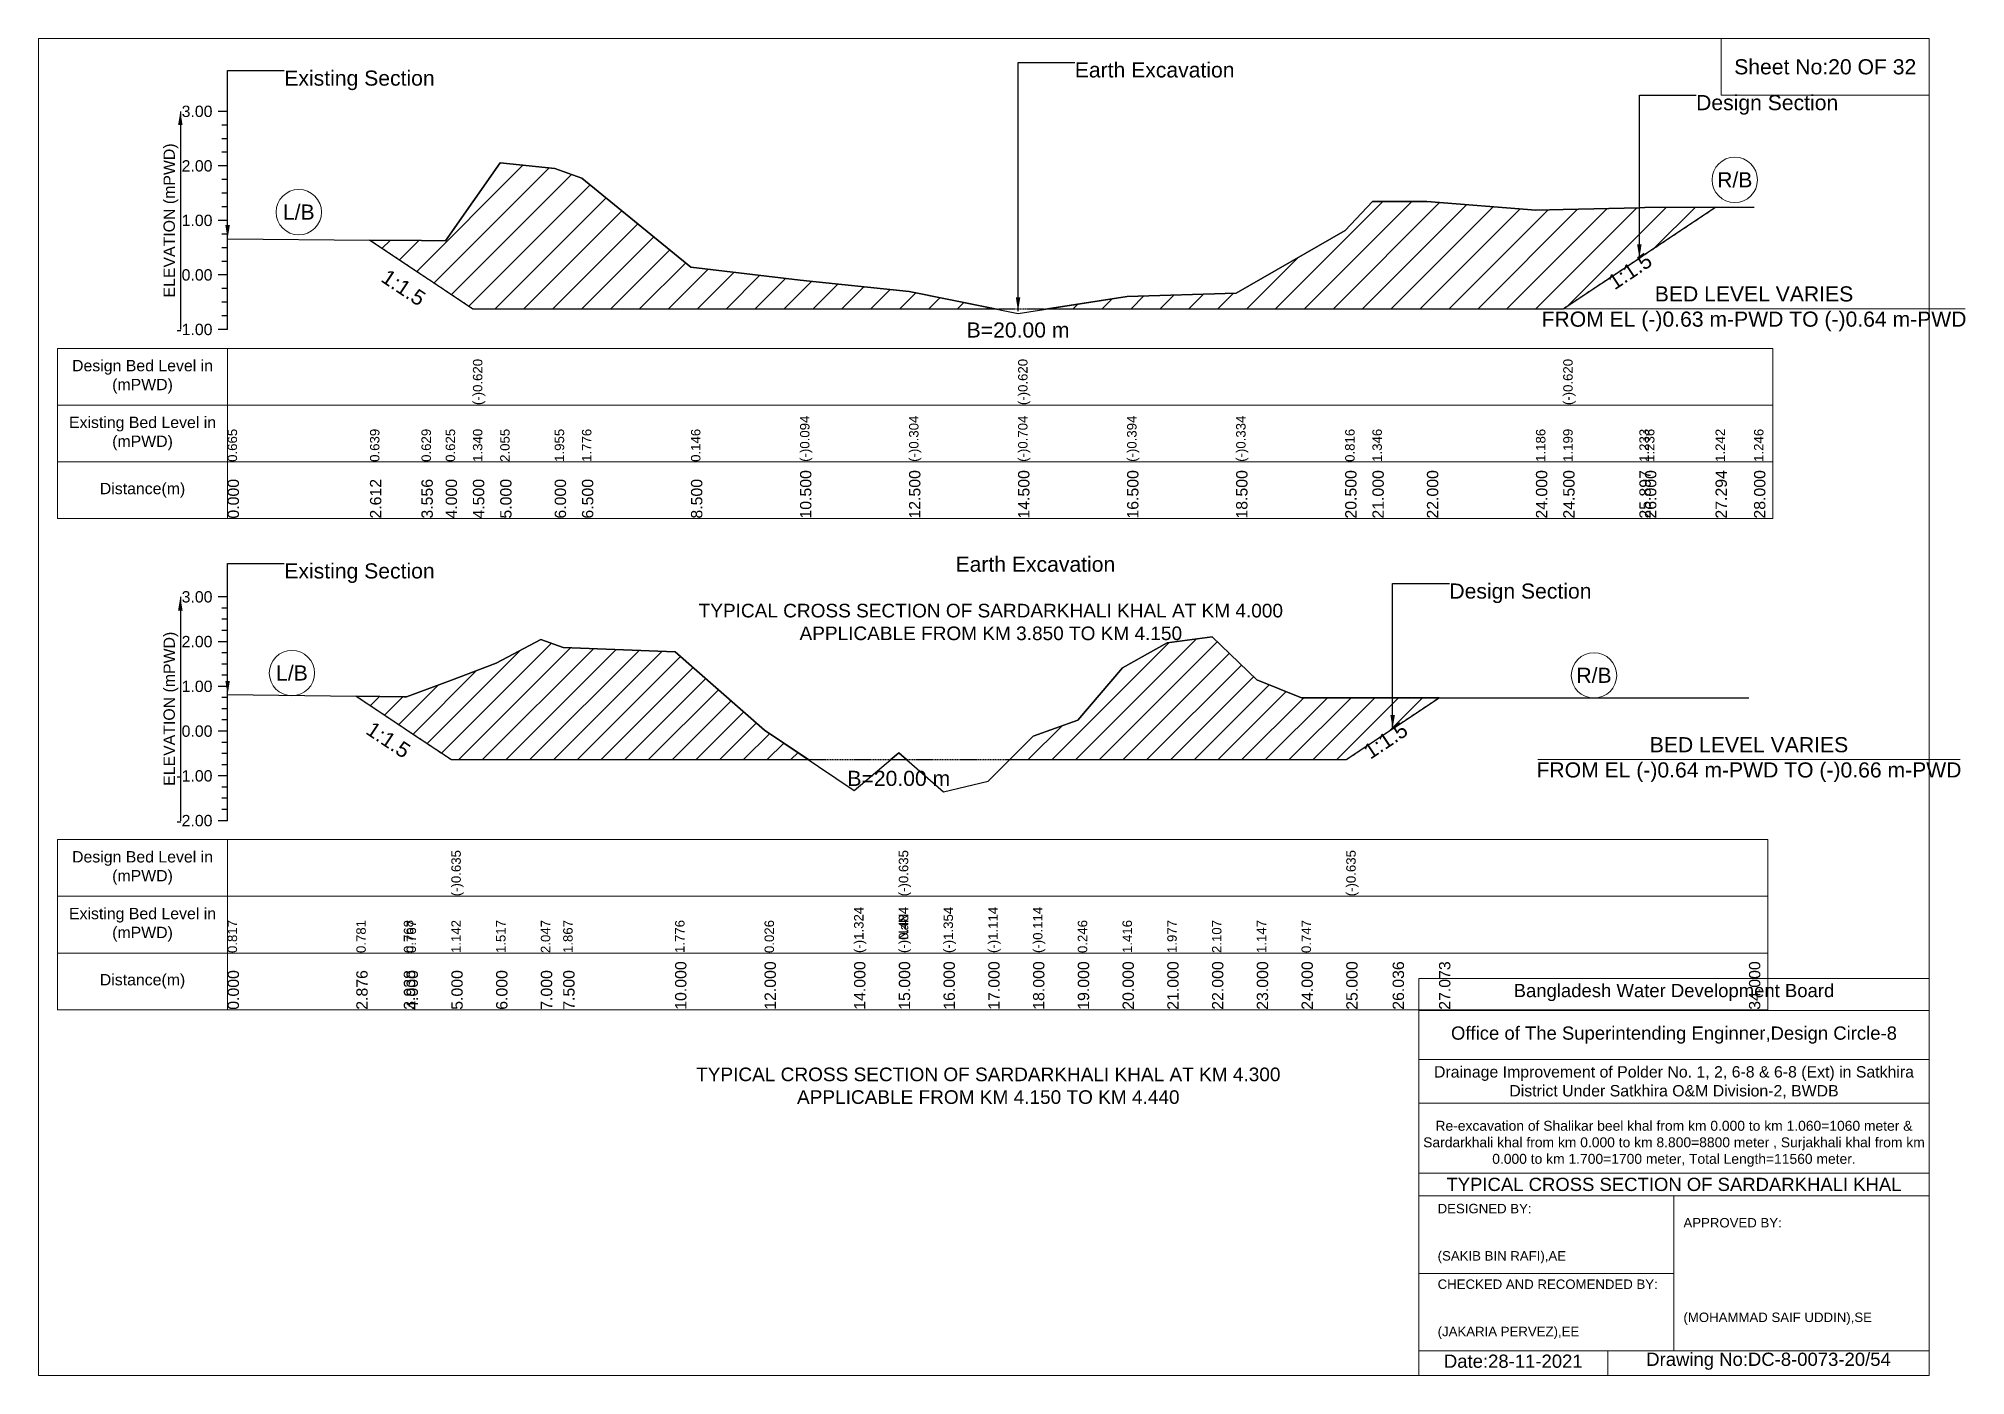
# Model space of a CAD drawing. Header units: inches. Extents: x 93000 to 416000, y -4242 to 0.
# Drawn here: x 290000 to 296115, y -4242 to 0 of the extents above; entities that cross this region are included whole.
import ezdxf

# ---------------------------------------------------------------- set-up
doc = ezdxf.new("R2010")
doc.units = ezdxf.units.IN
doc.header["$LTSCALE"] = 7
doc.header["$MEASUREMENT"] = 0
doc.linetypes.add('DASHED', pattern=[0.75, 0.5, -0.25])
for name, color, linetype, lineweight in [('Cross section Data Border', 7, 'Continuous', 9), ('Cross Section Labels', 7, 'Continuous', 9), ('Design_Bed_Level for Xsection', 7, 'DASHED', 25), ('Existing_Bed_Level for Xsection', 7, 'Continuous', 25), ('Long Section Labels', 7, 'Continuous', 9)]:
    doc.layers.add(name, color=color, linetype=linetype, lineweight=lineweight)
doc.styles.get("Standard").update_dxf_attribs({"font": 'arial.ttf'})
doc.dimstyles.get("Standard").update_dxf_attribs({"dimtxt": 0.18, "dimasz": 0.18, "dimexe": 0.18, "dimexo": 0.0625, "dimgap": 0.09, "dimtad": 0, "dimtih": 1, "dimtoh": 1, "dimdec": 4, "dimzin": 0, "dimdsep": 46, "dimtxsty": 'Standard', "dimcen": 0.09, "dimadec": 0, "dimazin": 0, "dimtfac": 1, "dimtdec": 4, "dimtofl": 0, "dimtmove": 0, "dimatfit": 3, "dimfxl": 0, "dimtolj": 1, "dimtzin": 0, "dimarcsym": 0})

msp = doc.modelspace()

# ---------------------------------------------------------------- texts
at = {"layer": 'Cross section Data Border', "attachment_point": 5}
for s, insert, char_height in [('Sheet No:20 OF 32', (295670, -90), 48), ('Bangladesh Water Development Board', (295190, -3027), 42), ('Office of The Superintending Enginner,Design Circle-8', (295190, -3162), 42)]:
    msp.add_mtext(s, dxfattribs=dict(at, insert=insert, char_height=char_height))
at = {"layer": 'Cross section Data Border'}
for s, insert, char_height, width, attachment_point in [('Design Bed Level in (mPWD)', (290330, -1073.2), 36, 480, 5), ('Existing Bed Level in (mPWD)', (290330, -1253.2), 36, 480, 5), ('Distance(m)', (290330, -1433.2), 36, 480, 5), ('Design Bed Level in (mPWD)', (290330, -2631.7), 36, 480, 5), ('Existing Bed Level in (mPWD)', (290330, -2811.7), 36, 480, 5), ('Distance(m)', (290330, -2991.7), 36, 480, 5), ('Drainage Improvement of Polder No. 1, 2, 6-8 & 6-8 (Ext) in Satkhira District Under Satkhira O&M Division-2, BWDB', (295190, -3312), 36, 1680, 5), ('Re-excavation of Shalikar beel khal from km 0.000 to km 1.060=1060 meter & Sardarkhali khal from km 0.000 to km 8.800=8800 meter , Surjakhali khal from km 0.000 to km 1.700=1700 meter, Total Length=11560 meter.', (295190, -3507), 31.4683, 1620, 5), ('TYPICAL CROSS SECTION OF SARDARKHALI KHAL', (295190, -3636), 42, 1680, 5), ('DESIGNED BY:\\P\\P\\P(SAKIB BIN RAFI),AE', (294440, -3792), 30, 840, 4), ('APPROVED BY:\\P\\P\\P\\P\\P\\P(MOHAMMAD SAIF UDDIN),SE', (295220, -3912), 30, 840, 4), ('CHECKED AND RECOMENDED BY:\\P\\P\\P(JAKARIA PERVEZ),EE', (294440, -4032), 30, 840, 4), ('Date:28-11-2021', (294680, -4197), 42, 840, 5), ('Drawing No:DC-8-0073-20/54', (295490, -4197), 42, 1320, 5)]:
    msp.add_mtext(s, dxfattribs=dict(at, insert=insert, char_height=char_height, width=width, attachment_point=attachment_point))
at = {"layer": 'Cross Section Labels'}
for s, insert, char_height, attachment_point in [('Existing Section', (290780, -101.5), 48, 1), ('Earth Excavation', (293288.5, -75.5), 48, 1), ('Design Section', (295260.2, -179.3), 48, 1), ('R/B', (295382.9, -448.5), 48, 5), ('L/B', (290825.9, -550.9), 48, 5), ('BED LEVEL VARIES \\PFROM EL (-)0.63 m-PWD TO (-)0.64 m-PWD', (295444, -857.5), 48, 5), ('B=20.00 m', (293108.5, -900.7), 48, 2), ('Earth Excavation', (292910, -1643.9), 48, 1), ('Existing Section', (290780, -1665.2), 48, 1), ('Design Section', (294477.2, -1729.1), 48, 1), ('TYPICAL CROSS SECTION OF SARDARKHALI KHAL AT KM 4.000\\PAPPLICABLE FROM KM 3.850 TO KM 4.150', (293022, -1851.5), 43.2, 5), ('L/B', (290804.2, -2013.3), 48, 5), ('R/B', (294936.2, -2020.7), 48, 5), ('BED LEVEL VARIES \\PFROM EL (-)0.64 m-PWD TO (-)0.66 m-PWD', (295428, -2287.9), 48, 5), ('B=20.00 m', (292730, -2323.4), 48, 2), ('TYPICAL CROSS SECTION OF SARDARKHALI KHAL AT KM 4.300\\PAPPLICABLE FROM KM 4.150 TO KM 4.440', (293014, -3323), 43.2, 5)]:
    msp.add_mtext(s, dxfattribs=dict(at, insert=insert, char_height=char_height, attachment_point=attachment_point))
at = {"layer": 'Cross Section Labels', "char_height": 48, "attachment_point": 2}
for insert, rotation in [((295036.9, -718), 33.69007), ((291171.9, -770.2), 326.30993), ((291123.7, -2205.1), 326.30993), ((294261.7, -2207.5), 33.69007)]:
    msp.add_mtext('1:1.5', dxfattribs=dict(at, insert=insert, rotation=rotation))
at = {"layer": 'Existing_Bed_Level for Xsection', "char_height": 36, "attachment_point": 6}
for s, insert in [('3.00', (290552, -231.2)), ('2.00', (290552, -404.2)), ('1.00', (290552, -577.2)), ('0.00', (290552, -750.2)), ('-1.00', (290552, -923.2)), ('3.00', (290552, -1771.7)), ('2.00', (290552, -1913.7)), ('1.00', (290552, -2055.7)), ('0.00', (290552, -2197.7)), ('-1.00', (290552, -2339.7)), ('-2.00', (290552, -2481.7))]:
    msp.add_mtext(s, dxfattribs=dict(at, insert=insert))
at = {"layer": 'Existing_Bed_Level for Xsection', "char_height": 36, "attachment_point": 5, "rotation": 90}
for insert in [(290420, -577.2), (290420, -2126.7)]:
    msp.add_mtext('ELEVATION (mPWD)', dxfattribs=dict(at, insert=insert))
at = {"layer": 'Long Section Labels', "attachment_point": 1, "rotation": 90}
for s, insert, char_height in [('(-)0.620', (291378.5, -1163.2), 30), ('(-)0.620', (293108.5, -1163.2), 30), ('(-)0.620', (294838.5, -1163.2), 30), ('(-)0.094', (292416.5, -1343.2), 30), ('(-)0.304', (292762.5, -1343.2), 30), ('(-)0.704', (293108.5, -1343.2), 30), ('(-)0.704', (293108.5, -1343.2), 30), ('(-)0.704', (293108.5, -1343.2), 30), ('(-)0.394', (293454.5, -1343.2), 30), ('(-)0.334', (293800.5, -1343.2), 30), ('0.665', (290600, -1343.2), 30), ('0.639', (291051.8, -1343.2), 30), ('0.629', (291215.2, -1343.2), 30), ('0.625', (291292, -1343.2), 30), ('1.340', (291378.5, -1343.2), 30), ('1.340', (291378.5, -1343.2), 30), ('1.340', (291378.5, -1343.2), 30), ('2.055', (291465, -1343.2), 30), ('1.955', (291638, -1343.2), 30), ('1.776', (291724.5, -1343.2), 30), ('0.146', (292070.5, -1343.2), 30), ('0.816', (294146.5, -1343.2), 30), ('1.346', (294233, -1343.2), 30), ('1.346', (294233, -1343.2), 30), ('1.186', (294752, -1343.2), 30), ('1.199', (294838.5, -1343.2), 30), ('1.199', (294838.5, -1343.2), 30), ('1.199', (294838.5, -1343.2), 30), ('1.233', (295080.2, -1343.2), 30), ('1.236', (295098, -1343.2), 30), ('1.242', (295321.8, -1343.2), 30), ('1.246', (295444, -1343.2), 30), ('0.000', (290600, -1523.2), 36), ('2.612', (291051.8, -1523.2), 36), ('3.556', (291215.2, -1523.2), 36), ('4.000', (291292, -1523.2), 36), ('4.500', (291378.5, -1523.2), 36), ('4.500', (291378.5, -1523.2), 36), ('4.500', (291378.5, -1523.2), 36), ('5.000', (291465, -1523.2), 36), ('6.000', (291638, -1523.2), 36), ('6.500', (291724.5, -1523.2), 36), ('8.500', (292070.5, -1523.2), 36), ('10.500', (292416.5, -1523.2), 36), ('12.500', (292762.5, -1523.2), 36), ('14.500', (293108.5, -1523.2), 36), ('14.500', (293108.5, -1523.2), 36), ('14.500', (293108.5, -1523.2), 36), ('16.500', (293454.5, -1523.2), 36), ('18.500', (293800.5, -1523.2), 36), ('20.500', (294146.5, -1523.2), 36), ('21.000', (294233, -1523.2), 36), ('22.000', (294406, -1523.2), 36), ('24.000', (294752, -1523.2), 36), ('24.500', (294838.5, -1523.2), 36), ('24.500', (294838.5, -1523.2), 36), ('24.500', (294838.5, -1523.2), 36), ('25.897', (295080.2, -1523.2), 36), ('26.000', (295098, -1523.2), 36), ('27.294', (295321.8, -1523.2), 36), ('28.000', (295444, -1523.2), 36), ('(-)0.635', (291310, -2721.7), 30), ('(-)0.635', (292730, -2721.7), 30), ('(-)0.635', (294150, -2721.7), 30), ('0.817', (290600, -2901.7), 30), ('0.781', (291008.4, -2901.7), 30), ('0.768', (291159.2, -2901.7), 30), ('0.767', (291168, -2901.7), 30), ('1.142', (291310, -2901.7), 30), ('1.142', (291310, -2901.7), 30), ('1.142', (291310, -2901.7), 30), ('1.517', (291452, -2901.7), 30), ('2.047', (291594, -2901.7), 30), ('1.867', (291665, -2901.7), 30), ('1.776', (292020, -2901.7), 30), ('0.026', (292304, -2901.7), 30), ('(-)1.324', (292588, -2901.7), 30), ('(-)0.484', (292730, -2901.7), 30), ('(-)0.484', (292730, -2901.7), 30), ('(-)NaN', (292730, -2901.7), 30), ('(-)NaN', (292730, -2901.7), 30), ('(-)1.354', (292872, -2901.7), 30), ('(-)1.114', (293014, -2901.7), 30), ('(-)0.114', (293156, -2901.7), 30), ('0.246', (293298, -2901.7), 30), ('1.416', (293440, -2901.7), 30), ('1.977', (293582, -2901.7), 30), ('2.107', (293724, -2901.7), 30), ('1.147', (293866, -2901.7), 30), ('0.747', (294008, -2901.7), 30), ('0.747', (294008, -2901.7), 30), ('0.747', (294008, -2901.7), 30), ('0.747', (294008, -2901.7), 30), ('0.747', (294008, -2901.7), 30), ('0.747', (294008, -2901.7), 30), ('10.000', (292020, -3081.7), 36), ('12.000', (292304, -3081.7), 36), ('14.000', (292588, -3081.7), 36), ('15.000', (292730, -3081.7), 36), ('15.000', (292730, -3081.7), 36), ('15.000', (292730, -3081.7), 36), ('16.000', (292872, -3081.7), 36), ('17.000', (293014, -3081.7), 36), ('18.000', (293156, -3081.7), 36), ('19.000', (293298, -3081.7), 36), ('20.000', (293440, -3081.7), 36), ('21.000', (293582, -3081.7), 36), ('22.000', (293724, -3081.7), 36), ('23.000', (293866, -3081.7), 36), ('24.000', (294008, -3081.7), 36), ('25.000', (294150, -3081.7), 36), ('25.000', (294150, -3081.7), 36), ('25.000', (294150, -3081.7), 36), ('26.036', (294297.2, -3081.7), 36), ('27.073', (294444.4, -3081.7), 36), ('34.000', (295428, -3081.7), 36), ('0.000', (290600, -3081.7), 36), ('2.876', (291008.4, -3081.7), 36), ('3.938', (291159.2, -3081.7), 36), ('4.000', (291168, -3081.7), 36), ('5.000', (291310, -3081.7), 36), ('5.000', (291310, -3081.7), 36), ('5.000', (291310, -3081.7), 36), ('6.000', (291452, -3081.7), 36), ('7.000', (291594, -3081.7), 36), ('7.500', (291665, -3081.7), 36)]:
    msp.add_mtext(s, dxfattribs=dict(at, insert=insert, char_height=char_height))

# ---------------------------------------------------------------- hatches: boundary and pattern name
at = {"layer": 'Existing_Bed_Level for Xsection'}
h = msp.add_hatch(dxfattribs=at)
h.set_pattern_fill('ANSI31', color=256, scale=519, style=0)
h.paths.add_polyline_path([(291051.8, -639.7), (291215.2, -748.6), (291292, -799.8), (291378.5, -857.5), (291465, -857.5), (291638, -857.5), (291724.5, -857.5), (292070.5, -857.5), (292416.5, -857.5), (292762.5, -857.5), (293035.8, -857.5), (292762.5, -802.8), (292416.5, -766.5), (292070.5, -725), (291724.5, -443), (291638, -412), (291465, -394.7), (291378.5, -518.4), (291292, -642.1), (291215.2, -641.3)])
h = msp.add_hatch(dxfattribs=at)
h.set_pattern_fill('ANSI31', color=256, scale=519, style=0)
h.paths.add_polyline_path([(293202.3, -857.5), (293454.5, -857.5), (293800.5, -857.5), (294146.5, -857.5), (294233, -857.5), (294406, -857.5), (294752, -857.5), (294838.5, -857.5), (295080.2, -696.4), (295098, -684.5), (295321.8, -535.3), (295098, -536.4), (295080.2, -536.8), (294838.5, -542.9), (294752, -545), (294406, -517.4), (294233, -517.4), (294146.5, -609), (293800.5, -808), (293454.5, -818.4)])
h = msp.add_hatch(dxfattribs=at)
h.set_pattern_fill('ANSI31', color=256, scale=426, style=0)
h.paths.add_polyline_path([(291008.4, -2086.8), (291159.2, -2187.4), (291168, -2193.2), (291310, -2287.9), (291452, -2287.9), (291594, -2287.9), (291665, -2287.9), (292020, -2287.9), (292304, -2287.9), (292443.1, -2287.9), (292304, -2194), (292020, -1945.5), (291665, -1932.6), (291594, -1907.1), (291452, -1982.3), (291310, -2035.6), (291168, -2088.8), (291159.2, -2088.7)])
h = msp.add_hatch(dxfattribs=at)
h.set_pattern_fill('ANSI31', color=256, scale=426, style=0)
h.paths.add_polyline_path([(293082, -2287.9), (293156, -2287.9), (293298, -2287.9), (293440, -2287.9), (293582, -2287.9), (293724, -2287.9), (293866, -2287.9), (294008, -2287.9), (294150, -2287.9), (294297.2, -2189.8), (294444.4, -2091.7), (294297.2, -2091.7), (294150, -2091.7), (294008, -2091.7), (293866, -2034.9), (293724, -1898.5), (293582, -1917), (293440, -1996.7), (293298, -2162.8), (293156, -2213.9)])
h = msp.add_hatch(dxfattribs=at)
h.set_pattern_fill('ANSI31', color=256, scale=426, style=0)
h.paths.add_polyline_path([(292704.5, -2287.9), (292730, -2287.9), (292754.6, -2287.9), (292730, -2266.5)])

# ---------------------------------------------------------------- linework, layer by layer
at = {"layer": 'Cross section Data Border'}
for points in [[(290000, 0), (296000, 0), (296000, -4242), (290000, -4242)], [(295340, 0), (296000, 0), (296000, -180), (295340, -180)], [(290060, -983.2), (295504, -983.2), (295504, -1523.2), (290060, -1523.2)], [(290060, -2541.7), (295488, -2541.7), (295488, -3081.7), (290060, -3081.7)]]:
    msp.add_lwpolyline(points, close=True, dxfattribs=at)
for points in [[(290600, -983.2), (290600, -1523.2)], [(290060, -1163.2), (295504, -1163.2)], [(290060, -1343.2), (295504, -1343.2)], [(290600, -2541.7), (290600, -3081.7)], [(290060, -2721.7), (295488, -2721.7)], [(290060, -2901.7), (295488, -2901.7)], [(294380, -4242), (294380, -2982), (296000, -2982)], [(294380, -3084), (296000, -3084)], [(294380, -3240), (296000, -3240)], [(294380, -3378), (296000, -3378)], [(294380, -3600), (296000, -3600)], [(294380, -3672), (296000, -3672)], [(295190, -3672), (295190, -4164)], [(294380, -3918), (295190, -3918)], [(294380, -4164), (296000, -4164)], [(294980, -4164), (294980, -4242)]]:
    msp.add_lwpolyline(points, dxfattribs=at)
at = {"layer": 'Cross Section Labels'}
for points in [[(294774.2, -857.5), (296113.8, -857.5)], [(294758.2, -2287.9), (296097.8, -2287.9)]]:
    msp.add_lwpolyline(points, dxfattribs=at)
for centre in [(295382.9, -448.5), (290825.9, -550.9), (290804.2, -2013.3), (294936.2, -2020.7)]:
    msp.add_circle(centre, 72, dxfattribs=at)
at = {"layer": 'Design_Bed_Level for Xsection'}
for points in [[(291051.8, -639.7), (291215.2, -748.6), (291378.5, -857.5), (293108.5, -857.5), (294838.5, -857.5), (295080.2, -696.4), (295321.8, -535.3)], [(291008.4, -2086.8), (291159.2, -2187.4), (291310, -2287.9), (292730, -2287.9), (294150, -2287.9), (294297.2, -2189.8), (294444.4, -2091.7)]]:
    msp.add_lwpolyline(points, dxfattribs=at)
at = {"layer": 'Existing_Bed_Level for Xsection'}
for points in [[(290600, -231.2), (290570, -231.2)], [(290600, -923.2), (290600, -750.2), (290600, -577.2), (290600, -404.2), (290600, -231.2)], [(290600, -274.5), (290582, -274.5)], [(290600, -317.7), (290582, -317.7)], [(290600, -361), (290582, -361)], [(290600, -404.2), (290570, -404.2)], [(290600, -635.2), (291051.8, -639.7), (291215.2, -641.3), (291292, -642.1), (291378.5, -518.4), (291378.5, -518.4), (291465, -394.7), (291638, -412), (291724.5, -443), (292070.5, -725), (292416.5, -766.5), (292762.5, -802.8), (293108.5, -872), (293108.5, -872), (293454.5, -818.4), (293800.5, -808), (294146.5, -609), (294233, -517.4), (294406, -517.4), (294752, -545), (294838.5, -542.9), (294838.5, -542.9), (295080.2, -536.8), (295098, -536.4), (295321.8, -535.3), (295444, -534.7)], [(290600, -447.5), (290582, -447.5)], [(290600, -490.7), (290582, -490.7)], [(290600, -534), (290582, -534)], [(290600, -577.2), (290570, -577.2)], [(290600, -620.5), (290582, -620.5)], [(290600, -663.7), (290582, -663.7)], [(290600, -707), (290582, -707)], [(290600, -750.2), (290570, -750.2)], [(290600, -793.5), (290582, -793.5)], [(290600, -836.7), (290582, -836.7)], [(290600, -880), (290582, -880)], [(290600, -923.2), (290570, -923.2)], [(290600, -1771.7), (290570, -1771.7)], [(290600, -2481.7), (290600, -2339.7), (290600, -2197.7), (290600, -2055.7), (290600, -1913.7), (290600, -1771.7)], [(290600, -1807.2), (290582, -1807.2)], [(290600, -1842.7), (290582, -1842.7)], [(290600, -1878.2), (290582, -1878.2)], [(290600, -1913.7), (290570, -1913.7)], [(290600, -1949.2), (290582, -1949.2)], [(290600, -2081.7), (291008.4, -2086.8), (291159.2, -2088.7), (291168, -2088.8), (291310, -2035.6), (291310, -2035.6), (291452, -1982.3), (291594, -1907.1), (291665, -1932.6), (292020, -1945.5), (292304, -2194), (292588, -2385.7), (292730, -2266.5), (292730, -2266.5), (292872, -2390), (293014, -2355.9), (293156, -2213.9), (293298, -2162.8), (293440, -1996.7), (293582, -1917), (293724, -1898.5), (293866, -2034.9), (294008, -2091.7), (294150, -2091.7), (294150, -2091.7), (294297.2, -2091.7), (294444.4, -2091.7), (295428, -2091.7)], [(290600, -1984.7), (290582, -1984.7)], [(290600, -2055.7), (290570, -2055.7)], [(290600, -2020.2), (290582, -2020.2)], [(290600, -2091.2), (290582, -2091.2)], [(290600, -2126.7), (290582, -2126.7)], [(290600, -2197.7), (290570, -2197.7)], [(290600, -2162.2), (290582, -2162.2)], [(290600, -2233.2), (290582, -2233.2)], [(290600, -2268.7), (290582, -2268.7)], [(290600, -2304.2), (290582, -2304.2)], [(290600, -2339.7), (290570, -2339.7)], [(290600, -2375.2), (290582, -2375.2)], [(290600, -2410.7), (290582, -2410.7)], [(290600, -2481.7), (290570, -2481.7)], [(290600, -2446.2), (290582, -2446.2)]]:
    msp.add_lwpolyline(points, dxfattribs=at)
for points in [[(291051.8, -639.7), (291215.2, -748.6), (291292, -799.8), (291378.5, -857.5), (291378.5, -857.5), (291465, -857.5), (291638, -857.5), (291724.5, -857.5), (292070.5, -857.5), (292416.5, -857.5), (292762.5, -857.5), (293035.8, -857.5), (292762.5, -802.8), (292416.5, -766.5), (292070.5, -725), (291724.5, -443), (291638, -412), (291465, -394.7), (291378.5, -518.4), (291378.5, -518.4), (291292, -642.1), (291215.2, -641.3)], [(293202.3, -857.5), (293454.5, -857.5), (293800.5, -857.5), (294146.5, -857.5), (294233, -857.5), (294406, -857.5), (294752, -857.5), (294838.5, -857.5), (294838.5, -857.5), (295080.2, -696.4), (295098, -684.5), (295321.8, -535.3), (295321.8, -535.3), (295321.8, -535.3), (295098, -536.4), (295080.2, -536.8), (294838.5, -542.9), (294838.5, -542.9), (294752, -545), (294406, -517.4), (294233, -517.4), (294146.5, -609), (293800.5, -808), (293454.5, -818.4)], [(291008.4, -2086.8), (291159.2, -2187.4), (291168, -2193.2), (291310, -2287.9), (291310, -2287.9), (291452, -2287.9), (291594, -2287.9), (291665, -2287.9), (292020, -2287.9), (292304, -2287.9), (292443.1, -2287.9), (292304, -2194), (292020, -1945.5), (291665, -1932.6), (291594, -1907.1), (291452, -1982.3), (291310, -2035.6), (291310, -2035.6), (291168, -2088.8), (291159.2, -2088.7)], [(293082, -2287.9), (293156, -2287.9), (293298, -2287.9), (293440, -2287.9), (293582, -2287.9), (293724, -2287.9), (293866, -2287.9), (294008, -2287.9), (294150, -2287.9), (294150, -2287.9), (294297.2, -2189.8), (294444.4, -2091.7), (294297.2, -2091.7), (294150, -2091.7), (294150, -2091.7), (294008, -2091.7), (293866, -2034.9), (293724, -1898.5), (293582, -1917), (293440, -1996.7), (293298, -2162.8), (293156, -2213.9)], [(292704.5, -2287.9), (292730, -2287.9), (292730, -2287.9), (292754.6, -2287.9), (292730, -2266.5), (292730, -2266.5)]]:
    msp.add_lwpolyline(points, close=True, dxfattribs=at)

msp.set_redraw_order([(e.dxf.handle, doc.entitydb.next_handle()) for e in msp.query("TEXT MTEXT ATTDEF DIMENSION ARC_DIMENSION")])  # texts and dimensions are drawn at this point

# ---------------------------------------------------------------- leaders
at = {"layer": 'Cross Section Labels', "annotation_type": 0, "has_hookline": 1, "hookline_direction": 0}
for points, text_width in [([(290600, -635.2), (290600, -101.5), (290779.9, -101.5)], 467.2), ([(293108.5, -864.7), (293108.5, -75.5), (293288.4, -75.5)], 497), ([(295080.2, -696.4), (295080.2, -179.3), (295260.1, -179.3)], 441.2), ([(290600, -2081.7), (290600, -1665.2), (290779.9, -1665.2)], 467.2), ([(294297.2, -2189.8), (294297.2, -1729.1), (294477.1, -1729.1)], 441.2)]:
    msp.add_leader(points, dimstyle='Standard', override={"dimasz": 43.2}, dxfattribs=dict(at, text_width=text_width))
at = {"layer": 'Existing_Bed_Level for Xsection'}
for points in [[(290450, -231.2), (290450, -923.2)], [(290450, -1771.7), (290450, -2481.7)]]:
    msp.add_leader(points, dimstyle='Standard', override={"dimasz": 43.2}, dxfattribs=at)

doc.saveas('drawing.dxf')
